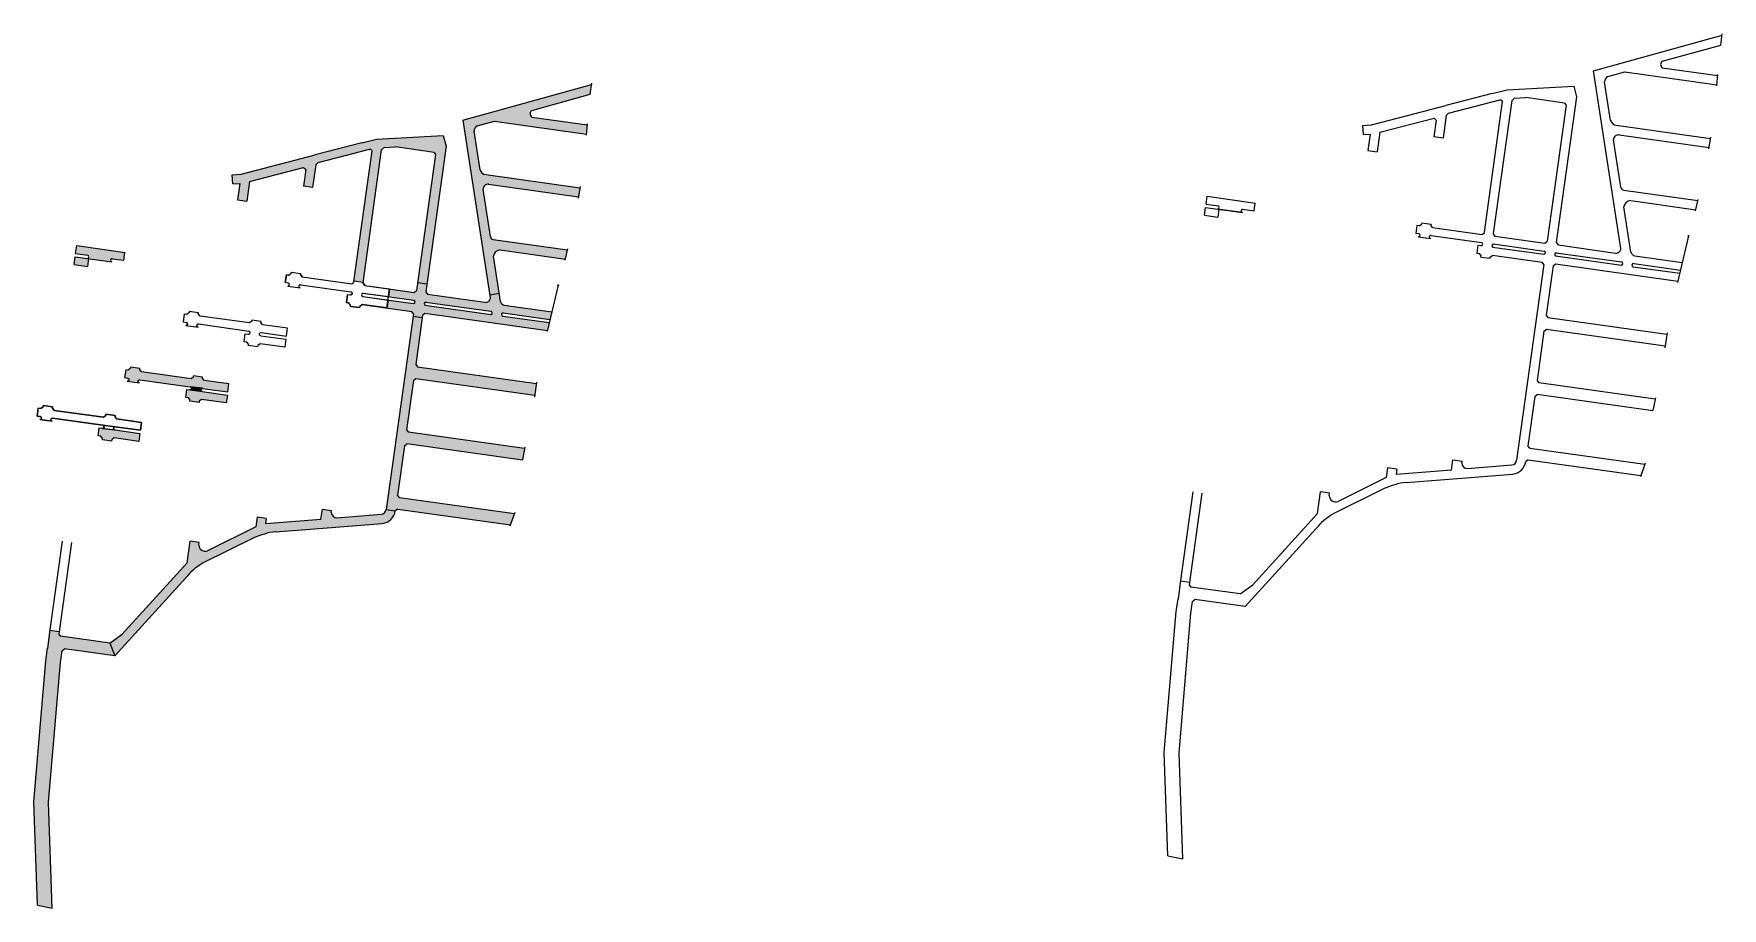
# Model space of a CAD drawing. Header units: metres. Extents: x -977055 to 805873, y -1033982 to 242021.
# Drawn here: x -873 to 439, y 3087 to 3767 of the extents above; entities that cross this region are included whole.
import ezdxf

# ---------------------------------------------------------------- set-up
doc = ezdxf.new("R2010")
doc.units = ezdxf.units.M
for name, color, linetype in [('12-CONDICIONES EXISTENTES', 2, 'Continuous'), ('C-ROAD-CNTR-N', 92, 'Continuous'), ('linea 1', 1, 'Continuous'), ('LOTE 243', 6, 'Continuous'), ('NIVEL BORDILLO', 6, 'Continuous'), ('PUNTOS V', 4, 'Continuous'), ('V-NODE', 1, 'Continuous')]:
    doc.layers.add(name, color=color, linetype=linetype)

# ---------------------------------------------------------------- blocks, each defined once
blk = doc.blocks.new('*U4958')
at = {"color": 0, "linetype": 'ByBlock', "lineweight": -2, "transparency": 16777216}
for p, q in [((-1, 0), (1, 0)), ((0, -1), (0, 1))]:
    blk.add_line(p, q, dxfattribs=at)
blk.add_circle((0, 0), 0.5, dxfattribs=at)

msp = doc.modelspace()

# ---------------------------------------------------------------- hatches: boundary and pattern name
h = msp.add_hatch(color=1)
h.dxf.hatch_style = 1
h.paths.add_polyline_path([(-515.90001, 3606.77794, -0.3441264184), (-518.4225, 3609.10436), (-524.10336, 3645.89863, -0.4561560239), (-519.79688, 3649.73939), (-449.8181, 3639.93791), (-448.61852, 3647.04017), (-521.99063, 3657.31694, -0.3044788839), (-526.4268, 3660.94729), (-531.06437, 3690.9843, -0.3016189233), (-528.62213, 3694.99946), (-515.21562, 3698.73271), (-443.64846, 3688.68375), (-442.99652, 3695.86284), (-486.16841, 3701.92473, -0.5217470519), (-486.16287, 3706.9766), (-440.76348, 3719.55407), (-439.74256, 3727.30811), (-539.68307, 3699.62052), (-518.7323, 3563.92472), (-511.61661, 3565.02334), (-516.07166, 3593.87819, -0.3740094045), (-510.77384, 3598.78539), (-460.13181, 3591.65693), (-458.49636, 3598.6977)])
h = msp.add_hatch(color=1)
h.dxf.hatch_style = 1
h.paths.add_polyline_path([(-555.07856, 3687.6408), (-606.81088, 3684.83819), (-618.34231, 3681.8866), (-654.55812, 3672.6169), (-665.41634, 3669.65146), (-712.14624, 3657.65221), (-719.06758, 3657.12237), (-718.5118, 3649.94385), (-713.20975, 3650.34973), (-714.96382, 3637.70388), (-707.8321, 3636.71466), (-705.73049, 3651.86606), (-663.5508, 3662.69692), (-661.89255, 3661.2088), (-663.72482, 3648.16723), (-656.59485, 3647.16551), (-654.11619, 3664.80791), (-652.63507, 3666.44087), (-611.67496, 3676.92503), (-610.34032, 3675.75615), (-624.38895, 3574.70545), (-617.25754, 3573.714), (-602.96152, 3676.54411), (-600.85419, 3678.39355), (-592.18989, 3678.71902), (-581.64705, 3677.26753), (-562.19755, 3674.44931), (-560.9682, 3672.74867), (-574.83586, 3573.40922), (-567.70501, 3572.41376), (-552.79418, 3679.22586)])
h = msp.add_hatch(color=1)
h.dxf.hatch_style = 1
h.paths.add_polyline_path([(-802.51612, 3596.83511), (-839.9467, 3602.04922), (-840.80211, 3595.90852), (-831.66723, 3594.63602, -1), (-832.0094, 3592.17974), (-812.51764, 3589.46452, -1), (-812.17548, 3591.9208), (-812.17548, 3591.9208), (-803.38463, 3590.69623)])
h.paths.add_polyline_path([(-830.77713, 3592.00808), (-841.14427, 3593.45223), (-841.99967, 3587.31153), (-831.63427, 3585.86762)])
h = msp.add_hatch(color=1)
h.dxf.hatch_style = 1
h.paths.add_polyline_path([(-507.43151, 3555.89556, -0.3161416458), (-510.64894, 3558.75585), (-511.61661, 3565.02334), (-518.7323, 3563.92472), (-518.36661, 3561.5562, -0.4314226838), (-522.64896, 3558.02425), (-567.17845, 3564.25324), (-568.58425, 3566.11541), (-567.70501, 3572.41376), (-574.83586, 3573.40922), (-575.71511, 3567.11087), (-577.57497, 3565.70756), (-596.76587, 3568.39207), (-597.62479, 3562.25186), (-578.02778, 3559.51053, -1), (-578.37134, 3557.05445), (-597.96836, 3559.79577), (-598.82728, 3553.65555), (-579.63475, 3550.97081), (-578.22833, 3549.10765), (-578.47592, 3547.33409), (-571.34507, 3546.33864), (-571.09771, 3548.11054), (-569.23549, 3549.51611), (-474.1058, 3536.20892), (-472.66032, 3542.26709), (-508.74156, 3547.3143, -1), (-508.39799, 3549.77039), (-472.08213, 3544.69035), (-470.63665, 3550.74852)])
h.paths.add_polyline_path([(-518.32822, 3548.65533, 1), (-517.98465, 3551.11142), (-568.44115, 3558.16924, 1.0105079976), (-568.75901, 3555.70983)], flags=16)
h = msp.add_hatch(color=1)
h.dxf.hatch_style = 1
h.paths.add_polyline_path([(-575.04981, 3507.86592), (-576.4559, 3509.7277), (-571.34507, 3546.33864), (-578.47592, 3547.33409), (-599.45331, 3397.0649), (-592.32768, 3396.00992), (-590.4291, 3397.31208), (-502.8624, 3385.13193), (-499.72445, 3393.98402), (-589.16162, 3406.42435), (-590.63015, 3408.19209), (-585.26362, 3446.63463), (-583.40143, 3448.04), (-493.48122, 3435.52043), (-491.78693, 3444.57328), (-582.12947, 3457.15164), (-583.53557, 3459.01333), (-578.18414, 3497.34772), (-576.32178, 3498.75427), (-483.97905, 3485.8918), (-482.65913, 3494.99677)])
h = msp.add_hatch(color=1)
h.dxf.hatch_style = 1
h.paths.add_polyline_path([(-791.09531, 3495.47732), (-800.69163, 3496.74677, 0.9931563326), (-800.36637, 3499.20534), (-802.68027, 3499.52763), (-801.82486, 3505.66834), (-799.88276, 3505.39781), (-798.05201, 3506.77752), (-797.92589, 3507.70413), (-790.79591, 3506.70241), (-790.92356, 3505.79155), (-789.54982, 3503.97958), (-751.05457, 3498.71049), (-749.35159, 3499.99391), (-749.22032, 3500.93321), (-742.08891, 3499.94176), (-742.21998, 3499.00378), (-740.94858, 3497.3268), (-721.59724, 3494.61984), (-722.45617, 3488.47962), (-742.06307, 3491.22233), (-751.66491, 3492.46338), (-790.76891, 3497.93568, 1.0070655338)])
h = msp.add_hatch(color=1)
h.dxf.hatch_style = 1
h.paths.add_polyline_path([(-742.08876, 3491.22565), (-751.6884, 3492.46642, -0.9872633975), (-751.95119, 3490.00059), (-742.38113, 3488.76294, -0.9999284468)])
h = msp.add_hatch(color=1)
h.dxf.hatch_style = 1
h.paths.add_polyline_path([(-742.40664, 3488.76624), (-751.95119, 3490.00059, -0.0176292229), (-752.03788, 3490.0118), (-754.40122, 3490.34313), (-755.1769, 3484.19127), (-753.14902, 3483.83486), (-751.86274, 3482.12954), (-752.0005, 3481.13469), (-744.86856, 3480.1471), (-744.73264, 3481.12865), (-742.82371, 3482.56422), (-723.65866, 3479.88332), (-722.79973, 3486.02354)])
h = msp.add_hatch(color=1)
h.dxf.hatch_style = 1
h.paths.add_polyline_path([(-810.35884, 3458.91549), (-819.90339, 3460.14983, -0.0176292229), (-819.99009, 3460.16104), (-822.35343, 3460.49237), (-823.1291, 3454.34051), (-821.10122, 3453.9841), (-819.81495, 3452.27878), (-819.95271, 3451.28393), (-812.82076, 3450.29635), (-812.68484, 3451.27789), (-810.77591, 3452.71346), (-791.61086, 3450.03256), (-790.75194, 3456.17278)])
h = msp.add_hatch(color=1)
h.dxf.hatch_style = 1
h.paths.add_polyline_path([(-702.35883, 3375.03381, -0.0732562803), (-685.39738, 3379.89166), (-658.49567, 3381.92412), (-602.41427, 3386.338, 0.352273285), (-592.32768, 3396.00992), (-599.45107, 3397.06457, -0.3622357445), (-603.04895, 3393.50995), (-637.70089, 3390.58242, -0.3731339008), (-642.03832, 3394.94922), (-641.83196, 3396.4374), (-648.96373, 3397.42632), (-650.05145, 3389.58204), (-693.14126, 3386.32655), (-692.60314, 3390.16486), (-699.73341, 3391.1645), (-700.7905, 3383.62445), (-737.78996, 3365.28065, -0.5678304209), (-745.01688, 3369.45333), (-744.74221, 3371.42647), (-751.87345, 3372.41915), (-754.20376, 3355.67868), (-804.52847, 3300.19342), (-814.28778, 3293.26268), (-810.29419, 3283.41702), (-753.66169, 3345.8569, -0.0862872783), (-741.54394, 3355.60639)])
h = msp.add_hatch(color=1)
h.dxf.hatch_style = 1
h.paths.add_polyline_path([(-852.52471, 3278.29022), (-851.22815, 3287.41487), (-849.47941, 3288.87937), (-810.29419, 3283.41702), (-814.28778, 3293.26268), (-852.65164, 3298.61053), (-853.94326, 3300.27753), (-853.67386, 3302.21679), (-860.80537, 3303.2075), (-861.00815, 3301.74779), (-862.60495, 3289.09491), (-863.95558, 3279.58962), (-873.31028, 3170.09677), (-870.47589, 3089.91977), (-858.88159, 3087.45531), (-861.79294, 3169.8094)])

# ---------------------------------------------------------------- linework, layer by layer
at = {"color": 1, "elevation": 994.107}
for points in [[(323.58111, 3725.94589), (325.86549, 3717.53095)], [(-555.07856, 3687.6408), (-552.79418, 3679.22586)]]:
    msp.add_lwpolyline(points, dxfattribs=at)
at = {"elevation": 998.163}
msp.add_lwpolyline([(-675.53498, 3572.97757), (-677.8489, 3573.29987), (-676.99349, 3579.44058), (-675.05139, 3579.17004), (-673.22064, 3580.54975), (-673.09452, 3581.47636), (-665.96454, 3580.47464), (-666.09218, 3579.56378), (-664.71845, 3577.75182), (-626.2232, 3572.48272), (-624.52022, 3573.76614), (-624.38895, 3574.70545), (-617.25754, 3573.714), (-617.38861, 3572.77601), (-616.11721, 3571.09903), (-596.76587, 3568.39207), (-597.62479, 3562.25186), (-617.2317, 3564.99456, 1), (-617.57527, 3562.53848)], format="xyb", dxfattribs=at)
for points, elevation in [([(-665.93832, 3571.70802), (-626.83354, 3566.23562)], 998.561), ([(-624.38895, 3574.70545), (-617.25754, 3573.714)], 2001.659), ([(-617.57527, 3562.53848), (-597.96836, 3559.79577), (-598.82728, 3553.65555), (-617.99234, 3556.33645), (-619.90127, 3554.90088), (-620.03719, 3553.91934), (-627.16913, 3554.90692), (-627.03137, 3555.90177), (-628.31765, 3557.60709), (-630.34553, 3557.9635), (-629.56985, 3564.11536), (-627.20651, 3563.78403)], 998.561), ([(-598.82728, 3553.65555), (-596.76587, 3568.39207)], 998.561), ([(-518.7323, 3563.92472), (-511.61661, 3565.02334)], 1000.079), ([(-599.45107, 3397.06457), (-592.32768, 3396.00992)], -16.454), ([(-814.28778, 3293.26268), (-810.29419, 3283.41702)], 1011.104)]:
    msp.add_lwpolyline(points, dxfattribs=dict(elevation=elevation))
for points in [[(-574.83586, 3573.40922), (-567.70501, 3572.41376)], [(-578.47592, 3547.33409), (-571.34507, 3546.33864)], [(-696.92655, 3532.0416), (-677.31964, 3529.2989), (-678.17856, 3523.15868), (-697.34362, 3525.83958), (-699.25255, 3524.40401), (-699.38846, 3523.42246), (-706.52041, 3524.41005), (-706.38265, 3525.4049), (-707.66893, 3527.11022), (-709.69681, 3527.46663), (-708.92113, 3533.61849), (-706.55779, 3533.28716)], [(-751.66491, 3492.46338), (-742.06307, 3491.22233)], [(-742.40664, 3488.76624), (-722.79973, 3486.02354), (-723.65866, 3479.88332), (-742.82371, 3482.56422), (-744.73264, 3481.12865), (-744.86856, 3480.1471), (-752.0005, 3481.13469), (-751.86274, 3482.12954), (-753.14902, 3483.83486), (-755.1769, 3484.19127), (-754.40122, 3490.34313), (-752.03788, 3490.0118)], [(-752.03788, 3490.0118), (-742.40664, 3488.76624)], [(-810.35884, 3458.91549), (-790.75194, 3456.17278), (-791.61086, 3450.03256), (-810.77591, 3452.71346), (-812.68484, 3451.27789), (-812.82076, 3450.29635), (-819.95271, 3451.28393), (-819.81495, 3452.27878), (-821.10122, 3453.9841), (-823.1291, 3454.34051), (-822.35343, 3460.49237), (-819.99009, 3460.16104)], [(-819.99009, 3460.16104), (-810.35884, 3458.91549)], [(-819.61712, 3462.61263), (-810.01527, 3461.37157)]]:
    msp.add_lwpolyline(points)
for points in [[(-696.92655, 3532.0416, -1), (-696.58298, 3534.49769), (-676.97607, 3531.75498), (-676.11715, 3537.8952), (-695.46849, 3540.60216), (-696.73989, 3542.27914), (-696.60882, 3543.21712), (-703.74023, 3544.20857), (-703.8715, 3543.26927), (-705.57448, 3541.98585), (-744.06972, 3547.25494), (-745.44346, 3549.06691), (-745.31582, 3549.97777), (-752.44579, 3550.97949), (-752.57192, 3550.05288), (-754.40267, 3548.67317), (-756.34477, 3548.9437), (-757.20017, 3542.80299), (-754.88626, 3542.48069, -0.999982448), (-755.22839, 3540.02436), (-745.63136, 3538.75481)], [(-745.63136, 3538.75481, -1.0001619969), (-745.28959, 3541.21115), (-706.18482, 3535.73874)], [(-742.40664, 3488.76624, -1), (-742.06307, 3491.22233), (-722.45617, 3488.47962), (-721.59724, 3494.61984), (-740.94858, 3497.3268), (-742.21998, 3499.00378), (-742.08891, 3499.94176), (-749.22032, 3500.93321), (-749.35159, 3499.99391), (-751.05457, 3498.71049), (-789.54982, 3503.97958), (-790.92356, 3505.79155), (-790.79591, 3506.70241), (-797.92589, 3507.70413), (-798.05201, 3506.77752), (-799.88276, 3505.39781), (-801.82486, 3505.66834), (-802.68027, 3499.52763), (-800.36635, 3499.20533, -0.999982448), (-800.70849, 3496.749), (-791.11145, 3495.47945)], [(-791.11145, 3495.47945, -1.0001619969), (-790.76969, 3497.93579), (-751.66491, 3492.46338)], [(-810.35884, 3458.91549, -1), (-810.01527, 3461.37157), (-790.40837, 3458.62887), (-789.54945, 3464.76908), (-808.90079, 3467.47604), (-810.17219, 3469.15302), (-810.04111, 3470.09101), (-817.17252, 3471.08246), (-817.30379, 3470.14315), (-819.00677, 3468.85973), (-857.50202, 3474.12883), (-858.87576, 3475.94079), (-858.74812, 3476.85165), (-865.87809, 3477.85337), (-866.00421, 3476.92676), (-867.83496, 3475.54705), (-869.77707, 3475.81759), (-870.63247, 3469.67688), (-868.31855, 3469.35458, -0.999982448), (-868.66069, 3466.89825), (-859.06366, 3465.6287)], [(-859.06366, 3465.6287, -1.0001619969), (-858.72189, 3468.08503), (-819.61712, 3462.61263)]]:
    msp.add_lwpolyline(points, format="xyb")
for points in [[(-742.08876, 3491.22565), (-751.6884, 3492.46642, -0.9872633975), (-751.95119, 3490.00059), (-742.38113, 3488.76294, -0.9999284468)], [(-859.04752, 3465.62656), (-868.64383, 3466.89602, 0.9931563326), (-868.31857, 3469.35458), (-870.63247, 3469.67688), (-869.77707, 3475.81759), (-867.83496, 3475.54705), (-866.00421, 3476.92676), (-865.87809, 3477.85337), (-858.74812, 3476.85165), (-858.87576, 3475.94079), (-857.50202, 3474.12883), (-819.00677, 3468.85973), (-817.30379, 3470.14315), (-817.17252, 3471.08246), (-810.04111, 3470.09101), (-810.17219, 3469.15302), (-808.90079, 3467.47604), (-789.54945, 3464.76908), (-790.40837, 3458.62887), (-810.01527, 3461.37157), (-810.04096, 3461.37489, 0.9999284468), (-810.33333, 3458.91219), (-810.35884, 3458.91549), (-790.75194, 3456.17278), (-791.61086, 3450.03256), (-810.77591, 3452.71346), (-812.68484, 3451.27789), (-812.82076, 3450.29635), (-819.95271, 3451.28393), (-819.81495, 3452.27878), (-821.10122, 3453.9841), (-823.1291, 3454.34051), (-822.35343, 3460.49237), (-819.99009, 3460.16104), (-819.90339, 3460.14983, 0.9872633975), (-819.6406, 3462.61566), (-819.61712, 3462.61263), (-858.72112, 3468.08493, 1.0070655338)], [(-810.04096, 3461.37489), (-819.6406, 3462.61566, -0.9872633975), (-819.90339, 3460.14983), (-810.33333, 3458.91219, -0.9999284468)]]:
    msp.add_lwpolyline(points, format="xyb", close=True)
for centre in [(-627.00423, 3565.00742, 998.163), (-706.3555, 3534.51055, 998.163), (-751.8356, 3491.23519, 998.163), (-819.7878, 3461.38443, 998.163)]:
    msp.add_arc(centre, 1.24, 260.61120403, 82.08824489)
at = {"layer": '12-CONDICIONES EXISTENTES', "color": 5}
for p, q in [((262.40208, 3609.42375, 998.561), (301.0847, 3604.01265, 998.561)), ((260.58136, 3600.91393, 998.561), (300.28833, 3595.35953, 998.561)), ((260.92493, 3603.37002, 998.561), (300.63189, 3597.81562, 998.561)), ((309.71617, 3596.54487, 998.561), (360.67502, 3589.4165, 998.561)), ((311.48122, 3602.55833, 998.561), (356.01071, 3596.32934, 998.561)), ((260.52705, 3594.66116, 998.561), (299.13772, 3589.26012, 998.561)), ((309.37129, 3594.08897, 998.561), (360.83449, 3586.89005, 998.561)), ((309.42417, 3587.8212, 998.561), (404.55387, 3574.51401, 998.561)), ((369.91811, 3585.61939, 998.561), (405.96452, 3580.57705, 998.561)), ((370.26168, 3588.07548, 998.561), (406.55889, 3582.99805, 998.561)), ((371.04515, 3594.22625, 998.561), (408.01356, 3589.05493, 998.561)), ((-616.11721, 3571.09903, 998.561), (-577.57497, 3565.70756, 998.561)), ((-568.9435, 3558.23978, 998.561), (-517.98465, 3551.11142, 998.561)), ((-567.17845, 3564.25324, 998.561), (-522.64896, 3558.02425, 998.561)), ((-617.99234, 3556.33645, 998.561), (-579.52195, 3550.95503, 998.561)), ((-569.28838, 3555.78388, 998.561), (-517.82518, 3548.58496, 998.561)), ((-569.23549, 3549.51611, 998.561), (-474.1058, 3536.20892, 998.561)), ((-508.74156, 3547.3143, 998.561), (-472.69515, 3542.27196, 998.561)), ((-508.39799, 3549.77039, 998.561), (-472.10078, 3544.69296, 998.561)), ((-507.61452, 3555.92116, 998.561), (-470.64611, 3550.74984, 998.561))]:
    msp.add_line(p, q, dxfattribs=at)
at = {"layer": '12-CONDICIONES EXISTENTES', "color": 1}
for points, elevation in [([(260.31733, 3720.1918), (224.10155, 3710.92199)], 994.107), ([(267.03315, 3715.24252), (226.0246, 3704.74596)], 994.107), ([(254.11975, 3611.93117), (254.19891, 3612.49399), (268.31935, 3714.06124)], 2001.659), ([(261.25142, 3610.94148), (261.32953, 3611.49691), (275.70327, 3714.88605)], 2001.659), ([(277.83218, 3716.72207), (275.67018, 3714.82466)], 991.00429), ([(277.65364, 3716.69294), (286.47863, 3717.02444)], 994.43398), ([(166.51343, 3695.9573), (213.24333, 3707.95655)], 994.772), ([(172.92918, 3690.17115), (215.10887, 3701.002)], 994.772), ([(213.24333, 3707.95655), (224.10155, 3710.92199)], 995.067), ([(215.10887, 3701.002), (216.76712, 3699.51389)], 994.948), ([(224.54355, 3703.11345), (222.06482, 3685.47059)], 1009.43524), ([(224.54348, 3703.113), (226.0246, 3704.74596)], 994.78236), ([(159.59209, 3695.42746), (166.51343, 3695.9573)], 995.067), ([(160.14787, 3688.24894), (159.59209, 3695.42746)], 995.067), ([(160.14787, 3688.24894), (165.44992, 3688.65482)], 995.067), ([(165.44992, 3688.65482), (163.69585, 3676.00897)], 995.204), ([(172.92918, 3690.17115), (170.82757, 3675.01975)], 995.204), ([(216.76712, 3699.51389), (214.93485, 3686.47232)], 1009.43524), ([(-618.34234, 3681.88671), (-654.55812, 3672.6169)], 994.107), ([(-611.62652, 3676.93743), (-652.63507, 3666.44087)], 994.107), ([(-600.82749, 3678.41699), (-602.98949, 3676.51957)], 991.00429), ([(-601.00603, 3678.38785), (-592.18104, 3678.71935)], 994.43398), ([(163.69585, 3676.00897), (170.82757, 3675.01975)], 995.204), ([(222.06482, 3685.47059), (214.93485, 3686.47232)], 1009.43524), ([(-712.14624, 3657.65221), (-665.41634, 3669.65146)], 994.772), ([(-705.73049, 3651.86606), (-663.5508, 3662.69692)], 994.772), ([(-665.41634, 3669.65146), (-654.55812, 3672.6169)], 995.067), ([(-663.5508, 3662.69692), (-661.89255, 3661.2088)], 994.948), ([(-654.11612, 3664.80836), (-656.59485, 3647.16551)], 1009.43524), ([(-654.11619, 3664.80791), (-652.63507, 3666.44087)], 994.78236), ([(-719.06758, 3657.12237), (-712.14624, 3657.65221)], 995.067), ([(-718.5118, 3649.94385), (-719.06758, 3657.12237)], 995.067), ([(-718.5118, 3649.94385), (-713.20975, 3650.34973)], 995.067), ([(-713.20975, 3650.34973), (-714.96382, 3637.70388)], 995.204), ([(-705.73049, 3651.86606), (-707.8321, 3636.71466)], 995.204), ([(-661.89255, 3661.2088), (-663.72482, 3648.16723)], 1009.43524), ([(-714.96382, 3637.70388), (-707.8321, 3636.71466)], 995.204), ([(-656.59485, 3647.16551), (-663.72482, 3648.16723)], 1009.43524), ([(36.66, 3625.61662), (47.0254, 3624.17271)], 997.203), ([(37.5154, 3631.75732), (66.14202, 3627.76961)], 997.203), ([(37.85756, 3634.21361), (47.49551, 3632.87103)], 997.203), ([(66.14242, 3627.76955), (46.65027, 3630.48483)], 997.203), ([(47.88253, 3630.31317), (47.0254, 3624.17271)], 998.163), ([(65.98111, 3630.29597), (75.41359, 3628.98202)], 997.203), ([(75.27573, 3629.00617), (76.14354, 3635.1401)], 998.163), ([(201.66618, 3617.74566), (200.81077, 3611.60496)], 998.163), ([(203.12469, 3611.28266), (200.81077, 3611.60496)], 998.163), ([(203.74851, 3617.45559), (201.66618, 3617.74566)], 998.163), ([(203.49521, 3617.38991), (205.43903, 3618.85484)], 998.163), ([(205.56515, 3619.78145), (205.497, 3619.29632), (205.41531, 3618.71175)], 1009.43524), ([(205.56516, 3619.78145), (212.69513, 3618.77973)], 1009.43524), ([(212.69513, 3618.77973), (212.62697, 3618.2946), (212.54796, 3617.72911)], 1009.43524), ([(213.92767, 3616.07478), (212.57178, 3617.86321)], 998.163), ([(212.72135, 3610.01311), (251.82613, 3604.54071)], 998.561), ([(252.27567, 3610.66663), (254.13945, 3612.07123)], 1997.107), ([(262.62809, 3609.29117), (261.2722, 3611.07959)], 1997.107), ([(202.78255, 3608.82633), (212.37959, 3607.55677)], 998.163), ([(249.08982, 3602.42045), (248.31414, 3596.26859)], 998.163), ([(248.31414, 3596.26859), (250.34202, 3595.91218)], 998.163), ([(249.08982, 3602.42045), (251.45316, 3602.08912)], 998.163), ([(251.71359, 3594.09378), (250.34202, 3595.91218)], 1998.199), ([(251.49054, 3593.21201), (251.64773, 3594.34717)], 2001.659), ([(251.49054, 3593.21201), (258.62248, 3592.22442)], 998.412), ([(258.62248, 3592.22442), (258.77774, 3593.34564)], 2001.659), ([(258.7584, 3593.20597), (260.66733, 3594.64154)], 1998.199), ([(228.59417, 3427.78579), (229.69594, 3435.73141)], 2010.087), ([(236.62135, 3433.25431), (236.82771, 3434.74249)], 2010.087), ([(-650.0655, 3389.4807), (-648.96373, 3397.42632)], 2010.087), ([(-642.03832, 3394.94922), (-641.83196, 3396.4374)], 2010.087), ([(64.37189, 3331.56777), (74.14007, 3338.50481)], 1011.104), ([(-814.28778, 3293.26268), (-804.5196, 3300.19972)], 1011.104)]:
    msp.add_lwpolyline(points, dxfattribs=dict(at, elevation=elevation))
at = {"layer": '12-CONDICIONES EXISTENTES', "color": 5}
for points, elevation in [([(-624.52022, 3573.76614), (-624.46076, 3574.18891), (-610.34032, 3675.75615)], 2001.659), ([(-617.38861, 3572.77601), (-617.33013, 3573.19182), (-602.9564, 3676.58096)], 2001.659), ([(-676.99349, 3579.44058), (-677.8489, 3573.29987)], 998.163), ([(-675.53498, 3572.97757), (-677.8489, 3573.29987)], 998.163), ([(-675.05139, 3579.17004), (-676.99349, 3579.44058)], 998.163), ([(-675.87712, 3570.52124), (-666.28008, 3569.25169)], 998.163), ([(-675.05139, 3579.17004), (-673.22064, 3580.54975)], 998.163), ([(-673.09452, 3581.47636), (-673.16267, 3580.99123), (-673.2248, 3580.54661)], 1009.43524), ([(-673.09451, 3581.47636), (-665.96454, 3580.47464)], 1009.43524), ([(-665.96454, 3580.47464), (-666.0327, 3579.98951), (-666.09218, 3579.56378)], 1009.43524), ([(-664.71845, 3577.75182), (-666.09218, 3579.56378)], 998.163), ([(-664.71845, 3577.75182), (-626.2232, 3572.48272)], 998.163), ([(-626.2232, 3572.48272), (-624.52022, 3573.76614)], 1997.107), ([(-616.11721, 3571.09903), (-617.38861, 3572.77601)], 1997.107), ([(-629.56985, 3564.11536), (-630.34553, 3557.9635)], 998.163), ([(-630.34553, 3557.9635), (-628.31765, 3557.60709)], 998.163), ([(-629.56985, 3564.11536), (-627.20651, 3563.78403)], 998.163), ([(-627.03137, 3555.90177), (-628.31765, 3557.60709)], 1998.199), ([(-627.16913, 3554.90692), (-627.03137, 3555.90177)], 2001.659), ([(-627.16913, 3554.90692), (-620.03719, 3553.91934)], 998.412), ([(-620.03719, 3553.91934), (-619.90127, 3554.90088)], 2001.659), ([(-619.90127, 3554.90088), (-617.99234, 3556.33645)], 1998.199), ([(-755.22839, 3540.02436), (-745.63136, 3538.75481)], 998.163)]:
    msp.add_lwpolyline(points, dxfattribs=dict(at, elevation=elevation))
at = {"layer": '12-CONDICIONES EXISTENTES', "color": 1, "linetype": 'Continuous', "elevation": 997.203}
for points in [[(37.85756, 3634.21361), (38.71297, 3640.35431)], [(38.71297, 3640.35431), (76.28061, 3635.12111)], [(36.66, 3625.61662), (37.5154, 3631.75732)], [(-840.80211, 3595.90852), (-831.16415, 3594.56594)], [(-812.17548, 3591.9208), (-803.24608, 3590.67693)]]:
    msp.add_lwpolyline(points, dxfattribs=at)
at = {"layer": '12-CONDICIONES EXISTENTES', "color": 1, "linetype": 'Continuous'}
for points in [[(-840.80211, 3595.90852), (-839.9467, 3602.04922)], [(-839.9467, 3602.04922), (-802.37906, 3596.81602)], [(-803.38394, 3590.70108), (-802.51613, 3596.83501)], [(-841.99967, 3587.31153), (-841.14427, 3593.45223)], [(-841.99967, 3587.31153), (-831.63427, 3585.86762)], [(-841.14427, 3593.45223), (-812.51764, 3589.46452)], [(-830.77713, 3592.00808), (-831.63427, 3585.86762)]]:
    msp.add_lwpolyline(points, dxfattribs=at)
at = {"layer": '12-CONDICIONES EXISTENTES', "color": 5, "elevation": 998.561}
for points in [[(-665.93832, 3571.70802), (-626.83354, 3566.23562, -1.0129734038), (-627.20651, 3563.78403)], [(-578.02778, 3559.51053), (-617.2317, 3564.99456, 1), (-617.57527, 3562.53848), (-578.37134, 3557.05445)]]:
    msp.add_lwpolyline(points, format="xyb", dxfattribs=at)
at = {"layer": '12-CONDICIONES EXISTENTES', "color": 1}
for centre, radius, start, end in [((46.82135, 3631.71297, 997.581), 1.24, 262.06968592, 82.06967991), ((66.31311, 3628.99775, 997.203), 1.24, 82.06968291, 262.08824489), ((202.9536, 3610.05449, 998.163), 1.24002, 262.0713855, 82.06937417), ((212.55027, 3608.78497, 998.561), 1.24, 82.06968291, 262.08824489), ((251.65544, 3603.31251, 998.561), 1.24, 260.61120403, 82.08824489)]:
    msp.add_arc(centre, radius, start, end, dxfattribs=at)
at = {"layer": '12-CONDICIONES EXISTENTES', "color": 5}
for centre, radius, start, end in [((261.25619, 3602.07161, 998.561), 1.24, 82.03686696, 262.03686696), ((300.46011, 3596.58758, 998.561), 1.24, 262.03686696, 82.03686696), ((310.04673, 3595.24628, 998.561), 1.24, 82.03686696, 262.03686696), ((360.50324, 3588.18846, 998.561), 1.24, 262.03686696, 82.03686696), ((370.08989, 3586.84743, 998.561), 1.24, 82.03686696, 262.03686696), ((-675.70607, 3571.7494, 998.163), 1.24002, 262.0713855, 82.06937417), ((-666.1094, 3570.47988, 998.561), 1.24, 82.06968291, 262.08824489), ((-578.19956, 3558.28249, 998.561), 1.24, 262.03686696, 82.03686696), ((-568.61294, 3556.94119, 998.561), 1.24, 82.03686696, 262.03686696), ((-518.15643, 3549.88337, 998.561), 1.24, 262.03686696, 82.03686696), ((-508.56977, 3548.54235, 998.561), 1.24, 82.03686696, 262.03686696), ((-755.05735, 3541.25253, 998.163), 1.24002, 262.0713855, 82.06937417), ((-745.46068, 3539.98301, 998.561), 1.24, 82.06968291, 262.08824489)]:
    msp.add_arc(centre, radius, start, end, dxfattribs=at)
at = {"layer": '12-CONDICIONES EXISTENTES', "color": 1, "linetype": 'Continuous'}
for centre, start, end in [((-831.83832, 3593.40788, 997.581), 262.06968592, 82.06967991), ((-812.34656, 3590.69266, 997.203), 82.06968291, 262.08824489)]:
    msp.add_arc(centre, 1.24, start, end, dxfattribs=at)
at = {"layer": 'C-ROAD-CNTR-N', "color": 92, "linetype": 'Continuous', "lineweight": -3}
for p, q in [((325.86549, 3717.53095), (310.07542, 3604.4205)), ((317.71144, 3711.19683), (302.94456, 3605.41596)), ((-552.79418, 3679.22586), (-568.58425, 3566.11541)), ((-560.94823, 3672.89174), (-575.71511, 3567.11087)), ((301.0847, 3604.01265, 998.561), (302.94456, 3605.41596, 998.561)), ((310.07542, 3604.4205), (311.48142, 3602.55806)), ((300.43134, 3587.41274), (279.2066, 3435.37166)), ((300.43134, 3587.41274), (299.02535, 3589.27532)), ((307.56196, 3586.41563), (302.20376, 3548.03279)), ((307.56196, 3586.41563, 998.561), (309.42417, 3587.8212, 998.561)), ((-577.57497, 3565.70756, 998.561), (-575.71511, 3567.11087, 998.561)), ((-568.58425, 3566.11541), (-567.17825, 3564.25298)), ((-578.22833, 3549.10765), (-599.45307, 3397.06657)), ((-578.22833, 3549.10765), (-579.63432, 3550.97023)), ((-571.09771, 3548.11054), (-576.4559, 3509.7277)), ((-571.09771, 3548.11054, 998.561), (-569.23549, 3549.51611, 998.561)), ((300.47553, 3535.65281), (295.1241, 3497.31842)), ((-578.18414, 3497.34772), (-583.53557, 3459.01333)), ((293.39605, 3484.93972), (288.02952, 3446.49718)), ((-585.26362, 3446.63463), (-590.63015, 3408.19209))]:
    msp.add_line(p, q, dxfattribs=at)
at = {"layer": 'linea 1'}
for points, elevation in [([(27.4906, 3410.87843), (17.65152, 3340.05288)], 997.581), ([(34.62211, 3409.88772), (24.71641, 3338.58261)], 997.581), ([(-851.16907, 3372.57334), (-861.00815, 3301.74779)], 997.581), ([(-844.03756, 3371.58264), (-853.94326, 3300.27753)], 997.581), ([(17.65152, 3340.05288), (16.05472, 3327.4)], 1011.73), ([(24.98581, 3340.52187), (17.8543, 3341.51258)], 997.581), ([(24.71641, 3338.58261), (26.09573, 3336.80242)], 1012.915), ([(64.37189, 3331.56777), (26.00803, 3336.91562)], 1013.081), ([(8.18377, 3128.22486), (5.34939, 3208.40186), (14.70409, 3317.89471), (16.10774, 3327.77314)], 1013.17), ([(19.77808, 3125.7604), (16.86673, 3208.11449), (26.13496, 3316.59531), (27.43151, 3325.71996)], 1013.17), ([(27.43151, 3325.71996), (29.18026, 3327.18446)], 1014.374), ([(68.36548, 3321.72211), (29.18026, 3327.18446)], 1013.081), ([(-861.00815, 3301.74779), (-862.60495, 3289.09491)], 1011.73), ([(-853.67386, 3302.21679), (-860.80537, 3303.2075)], 997.581), ([(-853.94326, 3300.27753), (-852.56394, 3298.49734)], 1012.915), ([(-814.28778, 3293.26268), (-852.65164, 3298.61053)], 1013.081), ([(-870.47589, 3089.91977), (-873.31028, 3170.09677), (-863.95558, 3279.58962), (-862.55193, 3289.46805)], 1013.17), ([(-858.88159, 3087.45531), (-861.79294, 3169.8094), (-852.52471, 3278.29022), (-851.22815, 3287.41487)], 1013.17), ([(-851.22815, 3287.41487), (-849.47941, 3288.87937)], 1014.374), ([(-810.29419, 3283.41702), (-849.47941, 3288.87937)], 1013.081), ([(8.18377, 3128.22486), (19.77808, 3125.7604)], 1013.17), ([(-870.47589, 3089.91977), (-858.88159, 3087.45531)], 1013.17)]:
    msp.add_lwpolyline(points, dxfattribs=dict(at, elevation=elevation))
at = {"layer": 'LOTE 243', "color": 1}
for points, elevation in [([(213.8012, 3616.07607), (252.57709, 3610.76856)], 998.163), ([(186.05653, 3428.46995), (178.92626, 3429.46959)], 1009.43524), ([(186.05653, 3428.46995), (185.51841, 3424.63164)], 1009.43524), ([(229.69594, 3435.73141), (236.82771, 3434.74249)], 1010.851), ([(-692.60314, 3390.16486), (-699.73341, 3391.1645)], 1009.43524), ([(-692.60314, 3390.16486), (-693.14126, 3386.32655)], 1009.43524), ([(-648.96373, 3397.42632), (-641.83196, 3396.4374)], 1010.851)]:
    msp.add_lwpolyline(points, dxfattribs=dict(at, elevation=elevation))
at = {"layer": 'LOTE 243', "color": 1, "linetype": 'ByBlock', "elevation": 1009.43524}
for points in [[(178.92626, 3429.46959), (177.86917, 3421.92954)], [(-699.73341, 3391.1645), (-700.7905, 3383.62445)]]:
    msp.add_lwpolyline(points, dxfattribs=at)
at = {"layer": 'LOTE 243'}
for points, elevation in [([(185.51841, 3424.63164), (228.71025, 3427.89484)], 1010.851), ([(240.95878, 3428.88751), (275.60576, 3431.81462)], 2012.755), ([(176.30084, 3413.33889), (137.11573, 3393.91148)], 1011.645), ([(177.86917, 3421.92954), (140.44138, 3403.37338)], 1011.645), ([(193.26228, 3418.19675), (220.164, 3420.22921)], 1010.851), ([(220.164, 3420.22921), (276.2454, 3424.64309)], 2012.755), ([(-693.14126, 3386.32655), (-649.94942, 3389.58975)], 1010.851), ([(-658.49567, 3381.92412), (-602.41427, 3386.338)], 2012.755), ([(-637.70089, 3390.58242), (-603.05391, 3393.50953)], 2012.755), ([(74.1312, 3338.49851), (124.45591, 3393.98377)], 1007.297), ([(-702.35883, 3375.03381), (-741.54394, 3355.60639)], 1011.645), ([(-700.7905, 3383.62445), (-738.21829, 3365.06829)], 1011.645), ([(-685.39738, 3379.89166), (-658.49567, 3381.92412)], 1010.851), ([(68.36548, 3321.72211), (126.01998, 3385.28879)], 1007.297), ([(-810.29419, 3283.41702), (-752.63969, 3346.9837)], 1007.297), ([(-804.52847, 3300.19342), (-754.20376, 3355.67868)], 1007.297)]:
    msp.add_lwpolyline(points, dxfattribs=dict(at, elevation=elevation))
at = {"layer": 'LOTE 243', "color": 1}
for centre in [(241.30847, 3433.57238, 2009.966), (-637.3512, 3395.26729, 2009.966)]:
    msp.add_arc(centre, 4.6979, 183.88217399, 265.73117407, dxfattribs=at)
at = {"layer": 'LOTE 243'}
for centre, radius, start, end in [((275.27831, 3435.74963, -16.454), 3.94861, 274.75694169, 354.47789075), ((275.27655, 3435.74895, -16.454), 11.14804, 274.98572152, 352.93497893), ((201.27089, 3358.19451, 1011.645), 60.53434, 97.60243822, 114.36160448), ((138.50102, 3407.82797, 1012.369), 4.85873, 180.73145015, 293.59438385), ((-603.38136, 3397.44454, -16.454), 3.94861, 274.75694169, 354.47789075), ((-603.38312, 3397.44386, -16.454), 11.14804, 274.98572152, 352.60971825), ((159.09372, 3354.18941, 1007.297), 45.39686, 118.95550758, 138.68223348), ((-677.38878, 3319.88942, 1011.645), 60.53434, 97.60243822, 114.36160448), ((-740.15865, 3369.52289, 1012.369), 4.85873, 180.73145015, 293.59438385), ((-719.56595, 3315.88432, 1007.297), 45.39686, 118.95550758, 138.68223348)]:
    msp.add_arc(centre, radius, start, end, dxfattribs=at)
at = {"layer": 'NIVEL BORDILLO', "color": 2}
for p, q in [((437.89372, 3757.84045, 993.959), (439.04472, 3766.58245, 993.959)), ((338.96526, 3737.92247, 992.649), (438.87623, 3765.60187, 992.649)), ((392.48051, 3745.27717, 992.649), (437.93706, 3757.87049, 992.649)), ((392.46771, 3740.23313, 993.959), (435.668, 3734.16725, 993.959)), ((-539.69441, 3699.61738, 992.649), (-439.78344, 3727.29678, 992.649)), ((-440.76595, 3719.53536, 993.959), (-439.61495, 3728.27736, 993.959)), ((360.29306, 3599.86129, 1000.079), (338.99196, 3737.8261, 1000.079)), ((352.23287, 3699.25238, 1000.079), (347.59444, 3729.29498, 1000.079)), ((350.02953, 3733.30232, 993.395), (363.46413, 3737.04339, 993.395)), ((363.4234, 3737.0407, 993.959), (435.00636, 3726.98952, 993.959)), ((434.92972, 3726.09145, 993.959), (435.74465, 3735.06531, 993.959)), ((-486.17916, 3706.97208, 992.649), (-440.72261, 3719.5654, 992.649)), ((-486.19196, 3701.92804, 993.959), (-442.99167, 3695.86216, 993.959)), ((-518.36661, 3561.5562, 1000.079), (-539.66771, 3699.52101, 1000.079)), ((-526.4268, 3660.94729, 1000.079), (-531.06523, 3690.98989, 1000.079)), ((-528.63014, 3694.99723, 993.395), (-515.19554, 3698.7383, 993.395)), ((-515.23627, 3698.73561, 993.959), (-443.65331, 3688.68443, 993.959)), ((-443.72995, 3687.78636, 993.959), (-442.91502, 3696.76022, 993.959)), ((356.65672, 3695.62376, 994.933), (430.04115, 3685.34526, 994.933)), ((358.86279, 3688.04448, 994.933), (428.84157, 3678.24299, 994.933)), ((360.23717, 3647.40945, 1000.079), (354.55631, 3684.20372, 1000.079)), ((428.67072, 3677.23145, 997.117), (430.20772, 3686.33145, 997.117)), ((-522.00295, 3657.31867, 994.933), (-448.61852, 3647.04017, 994.933)), ((-519.79688, 3649.73939, 994.933), (-449.8181, 3639.93791, 994.933)), ((-518.4225, 3609.10436, 1000.079), (-524.10336, 3645.89863, 1000.079)), ((-449.98895, 3638.92636, 997.117), (-448.45195, 3648.02636, 997.117)), ((362.44109, 3645.12787, 997.634), (420.1633, 3637.00279, 997.634)), ((367.88574, 3637.09049, 997.634), (418.52786, 3629.96201, 997.634)), ((418.29845, 3628.97435, 999.237), (420.39272, 3637.99045, 999.237)), ((368.02487, 3596.96938, 1000.079), (362.58801, 3632.18328, 1000.079)), ((412.91572, 3609.55945, 997.634), (404.32372, 3573.54945, 997.634)), ((-516.21858, 3606.82279, 997.634), (-458.49636, 3598.6977, 997.634)), ((-510.77393, 3598.78541, 997.634), (-460.13181, 3591.65693, 997.634)), ((-460.36122, 3590.66926, 999.237), (-458.26695, 3599.68536, 999.237)), ((-510.6348, 3558.66429, 1000.079), (-516.07166, 3593.87819, 1000.079)), ((-465.74395, 3571.25436, 997.634), (-474.33595, 3535.24436, 997.634)), ((302.20376, 3548.03279, 1002.422), (303.60986, 3546.17101, 1002.422)), ((303.60986, 3546.17101, 1002.422), (396.00054, 3533.30186, 1002.422)), ((300.47553, 3535.65281), (302.33789, 3537.05936)), ((302.33789, 3537.05936, 1002.422), (394.68062, 3524.19689, 1002.422)), ((396.14472, 3534.29645, 997.634), (394.47572, 3522.78345, 997.634)), ((-576.45591, 3509.7277, 1002.422), (-575.04981, 3507.86592, 1002.422)), ((-575.04981, 3507.86592, 1002.422), (-482.65913, 3494.99677, 1002.422)), ((-578.18414, 3497.34772), (-576.32178, 3498.75427)), ((-576.32178, 3498.75427, 1002.422), (-483.97905, 3485.8918, 1002.422)), ((-482.51495, 3495.99136, 997.634), (-484.18395, 3484.47836, 997.634)), ((295.1241, 3497.31842), (296.53021, 3495.45672)), ((386.87274, 3482.87837, 1007.297), (296.5302, 3495.45673, 1007.297)), ((293.39462, 3484.93864, 1007.297), (295.25824, 3486.34509, 1007.297)), ((385.18129, 3473.82513, 1007.297), (295.25824, 3486.34509, 1007.297)), ((387.05972, 3483.87745, 997.634), (385.19472, 3473.91245, 997.634)), ((-583.53557, 3459.01333), (-582.12946, 3457.15163)), ((-491.78693, 3444.57328, 1007.297), (-582.12947, 3457.15164, 1007.297)), ((-585.26505, 3446.63355, 1007.297), (-583.40143, 3448.04, 1007.297)), ((-493.47838, 3435.52004, 1007.297), (-583.40143, 3448.04, 1007.297)), ((-491.59995, 3445.57236, 997.634), (-493.46495, 3435.60736, 997.634)), ((289.49805, 3444.72944, 1009.535), (288.02952, 3446.49718, 1009.535)), ((289.49805, 3444.72944, 1010.499), (378.93522, 3432.28911, 1010.499)), ((288.23057, 3435.61717, 1009.535), (286.33199, 3434.31501, 1009.535)), ((288.23057, 3435.61717, 1010.499), (375.79727, 3423.43701, 1010.499)), ((379.23772, 3433.14245, 997.634), (375.46172, 3422.49045, 997.634)), ((-589.16162, 3406.42435, 1009.535), (-590.63015, 3408.19209, 1009.535)), ((-589.16162, 3406.42435, 1010.499), (-499.72445, 3393.98402, 1010.499)), ((-590.4291, 3397.31208, 1009.535), (-592.32768, 3396.00992, 1009.535)), ((-590.4291, 3397.31208, 1010.499), (-502.8624, 3385.13193, 1010.499)), ((-499.42195, 3394.83736, 997.634), (-503.19795, 3384.18536, 997.634))]:
    msp.add_line(p, q, dxfattribs=at)
for centre, radius, start, end in [((394.25573, 3742.75382, 993.959), 3.0796, 124.52126623, 235.47873377), ((351.84167, 3729.45685, 1006.763), 4.24967, 115.01031784, 182.33377466), ((-484.40394, 3704.44873, 993.959), 3.0796, 124.52126623, 235.47873377), ((-526.818, 3691.15176, 1006.763), 4.24967, 115.01031784, 182.33377466), ((357.1554, 3700.74196, 994.933), 5.14298, 196.83601492, 264.5735561), ((358.37652, 3684.255, 1005.225), 3.82055, 81.36600089, 180.76915957), ((-521.50427, 3662.43687, 994.933), 5.14298, 196.83601492, 264.5735561), ((-520.28315, 3645.94992, 1005.225), 3.82055, 81.36600089, 180.76915957), ((362.98835, 3647.86176, 1000.079), 2.78812, 189.33623118, 258.6801586), ((368.05822, 3631.59101, 999.13075), 5.50218, 91.79544527, 173.82052331), ((-515.67132, 3609.55667, 1000.079), 2.78812, 189.33623118, 258.6801586), ((-510.60145, 3593.28592, 999.13075), 5.50218, 91.79544527, 173.82052331), ((356.48614, 3600.11496, 998.47286), 3.81536, 262.84185488, 356.18770722), ((371.65526, 3597.9208, 1000.079), 3.74458, 194.03157393, 263.68841898), ((-522.17353, 3561.80987, 998.47286), 3.81536, 262.84185488, 356.18770722), ((-507.00441, 3559.61571, 1000.079), 3.74458, 194.03157393, 263.68841898)]:
    msp.add_arc(centre, radius, start, end, dxfattribs=at)
at = {"layer": 'PUNTOS V', "color": 1}
for points, elevation in [([(260.31736, 3720.19169), (271.84879, 3723.14328), (323.58111, 3725.94589)], 994.299), ([(266.9471, 3715.26306), (268.40936, 3713.98242)], 994.107), ([(316.50402, 3712.74833), (297.01262, 3715.57262), (286.50611, 3717.01911)], 993.96), ([(316.43732, 3712.78871), (317.71502, 3711.02117)], 993.96), ([(-618.34231, 3681.8866), (-606.81088, 3684.83819), (-555.07856, 3687.6408)], 994.299), ([(-611.71257, 3676.95798), (-610.25031, 3675.67733)], 994.107), ([(-562.15565, 3674.44324), (-581.64705, 3677.26753), (-592.15356, 3678.71402)], 993.96), ([(-562.22235, 3674.48363), (-560.94465, 3672.71609)], 993.96), ([(124.45591, 3393.98377), (126.78622, 3410.72424)], 1010.921), ([(133.91746, 3409.73156), (126.78622, 3410.72424)], 1010.921), ([(133.64279, 3407.75842), (133.91746, 3409.73156)], 1010.921), ([(-754.20376, 3355.67868), (-751.87345, 3372.41915)], 1010.921), ([(-744.74221, 3371.42647), (-751.87345, 3372.41915)], 1010.921), ([(-745.01688, 3369.45333), (-744.74221, 3371.42647)], 1010.921)]:
    msp.add_lwpolyline(points, dxfattribs=dict(at, elevation=elevation))

# ---------------------------------------------------------------- block references
at = {"layer": 'V-NODE', "color": 2, "lineweight": -2, "xscale": 0.5, "yscale": 0.5, "zscale": 0.5}
for p in [(412.91572, 3609.55945, 1000.245), (-465.74395, 3571.25436, 1000.245)]:
    msp.add_blockref('*U4958', p, dxfattribs=at)

doc.saveas('drawing.dxf')
